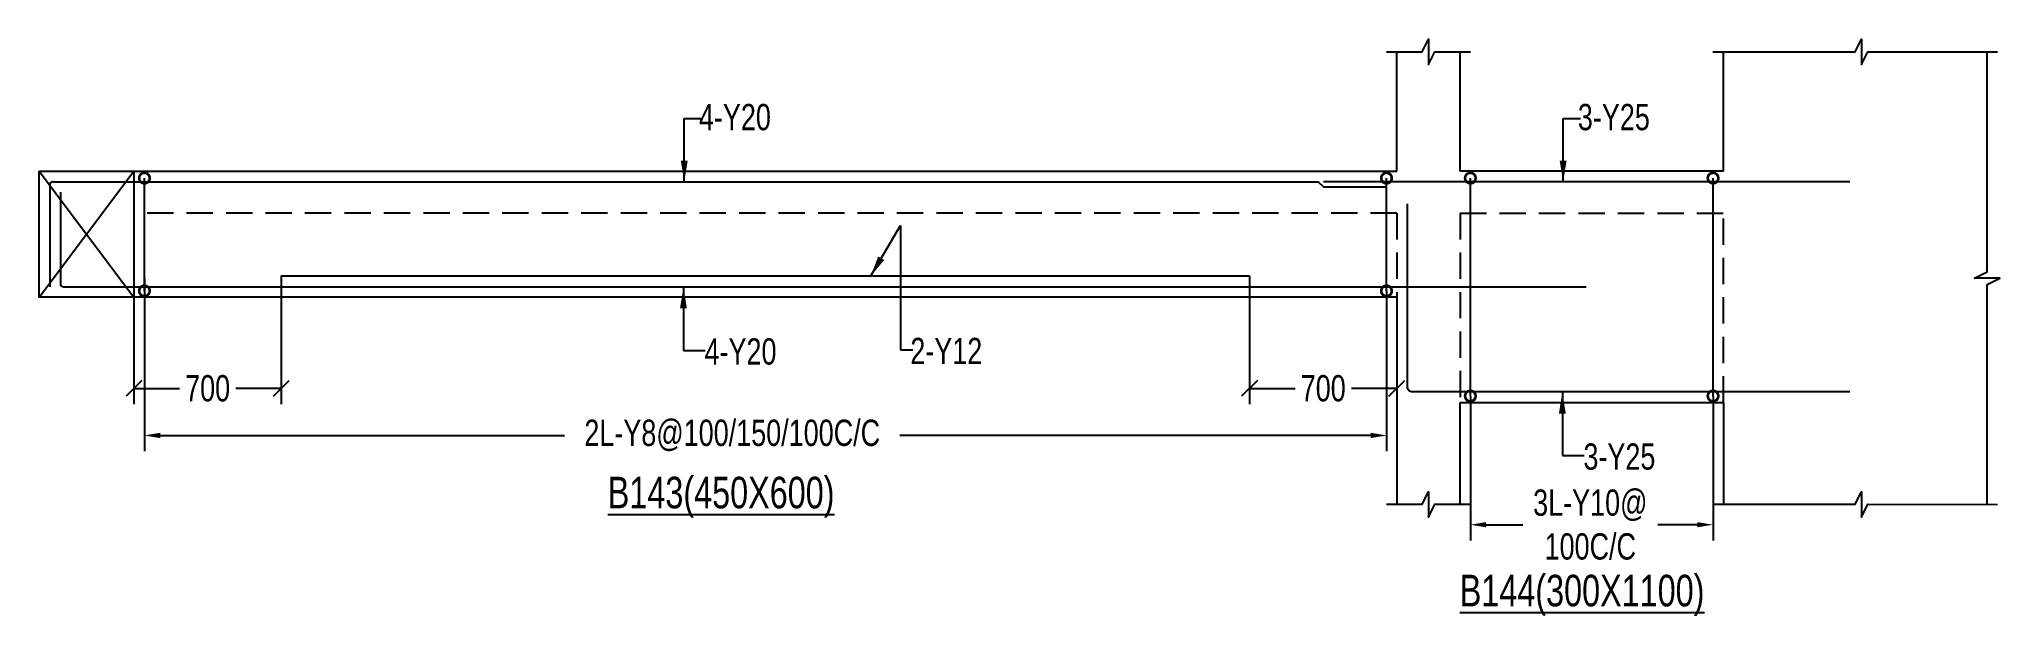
# Model space of a CAD drawing. Header units: millimetres. Extents: x 31347440 to 31744305, y -21457036 to -21063618.
# Drawn here: x 31628586 to 31637901, y -21179992 to -21177250 of the extents above; entities that cross this region are included whole.
import ezdxf

# ---------------------------------------------------------------- set-up
doc = ezdxf.new("R2010")
doc.units = ezdxf.units.MM
doc.header["$LTSCALE"] = 1000
doc.header["$MEASUREMENT"] = 0
doc.header["$PDMODE"] = 3
for name, pattern in [('CONTINOUS', [0]), ('CONTINU', [0]), ('HIDDEN', [0.375, 0.25, -0.125])]:
    doc.linetypes.add(name, pattern=pattern)
for name, color, linetype in [('-S-ARROW', 253, 'Continuous'), ('-S-MISC', 8, 'Continuous'), ('-S-STIRRUPS DIM', 6, 'Continuous'), ('-S-STIRUP', 11, 'Continuous'), ('-STR-BEAM', 7, 'CONTINU'), ('-STR-COLUMN', 5, 'HIDDEN'), ('-STR-REINF', 3, 'Continuous'), ('-STR-RF-DIM', 8, 'CONTINOUS'), ('-STR-TEXT', 6, 'Continuous'), ('SEC TEXT', 9, 'Continuous'), ('SLAB LINE', 254, 'HIDDEN')]:
    doc.layers.add(name, color=color, linetype=linetype)
doc.styles.add('BEAM-LS', font='romans.shx', dxfattribs={"width": 0.8})
doc.styles.add('SOBHA', font='swisscl.ttf')
doc.styles.add('sobha.sed', font='swisscl.ttf')
doc.dimstyles.new('S-50', dxfattribs={"dimscale": 50, "dimtxt": 2.5, "dimasz": 2, "dimexe": 0.5, "dimexo": 0.25, "dimgap": 0.25, "dimtad": 0, "dimdec": 0, "dimrnd": 0.0005, "dimzin": 0, "dimdsep": 46, "dimtxsty": 'sobha.sed', "dimblk": 'OBLIQUE', "dimcen": 0.09, "dimclrd": 8, "dimclre": 8, "dimclrt": 6, "dimadec": 0, "dimazin": 0, "dimtfac": 1, "dimtdec": 0, "dimtofl": 0, "dimtmove": 2, "dimatfit": 3, "dimfxl": 0.18, "dimtolj": 1, "dimtzin": 0, "dimlwd": -1, "dimlwe": -1, "dimarcsym": 0})
doc.dimstyles.new('S-DIM50', dxfattribs={"dimscale": 50, "dimtxt": 2.5, "dimasz": 1.5, "dimexe": 1.5, "dimexo": 1, "dimgap": 0.5, "dimtad": 0, "dimdec": 0, "dimzin": 0, "dimdsep": 46, "dimtxsty": 'SOBHA', "dimcen": 0.09, "dimclrd": 256, "dimclre": 256, "dimclrt": 6, "dimadec": 5, "dimazin": 0, "dimtfac": 1, "dimtdec": 0, "dimtofl": 0, "dimtmove": 0, "dimatfit": 3, "dimfxl": 0.18, "dimtolj": 1, "dimtzin": 0, "dimlwd": -1, "dimlwe": -1, "dimarcsym": 0})
doc.dimstyles.new('STIRUP', dxfattribs={"dimscale": 50, "dimtxt": 2.5, "dimasz": 2.2, "dimexe": 0, "dimexo": 0, "dimgap": 0.5, "dimtad": 0, "dimdec": 0, "dimzin": 0, "dimdsep": 46, "dimtxsty": 'BEAM-LS', "dimblk": 'DOTSMALL', "dimcen": 0.09, "dimclrd": 256, "dimclre": 256, "dimclrt": 256, "dimadec": 5, "dimazin": 0, "dimtfac": 1, "dimtdec": 0, "dimtofl": 0, "dimtmove": 0, "dimatfit": 3, "dimldrblk": 'DOTSMALL', "dimfxl": 0, "dimfxlon": 1, "dimtolj": 1, "dimtzin": 0, "dimlwd": -1, "dimlwe": -1, "dimarcsym": 0})

msp = doc.modelspace()

# ---------------------------------------------------------------- texts
at = {"layer": '-STR-TEXT', "color": 6, "style": 'SOBHA'}
for s, p in [('4-Y20', (31631720.7, -21177682.6, 0)), ('3-Y25', (31635896.3, -21177682.6, 0)), ('4-Y20', (31631747.2, -21178797.4, 0)), ('2-Y12', (31632724.8, -21178795.2, 0)), ('3-Y25', (31635922.7, -21179297.4, 0))]:
    msp.add_text(s, height=125, dxfattribs=at).set_placement(p)
at = {"layer": 'SEC TEXT', "color": 4, "linetype": 'ByBlock', "style": 'sobha.sed'}
for s, p in [('%%UB143(450X600)', (31631287.6, -21179480.9, 0)), ('%%UB144(300X1100)', (31635335.1, -21179947.1, 0))]:
    msp.add_text(s, height=150, rotation=359.98928, dxfattribs=at).set_placement(p)

# ---------------------------------------------------------------- blocks, each defined once
blk = doc.blocks.new('_OBLIQUE')
at = {"color": 0, "linetype": 'ByBlock'}
blk.add_line((-0.5, -0.5), (0.5, 0.5), dxfattribs=at)
blk = doc.blocks.new('*D531')
at = {"layer": '-S-STIRRUPS DIM', "color": 251, "transparency": 16777216}
for p, q in [((31629736.4, -21178374.7), (31629736.4, -21178985.8)), ((31629036.5, -21178477.4), (31629036.5, -21178985.8))]:
    blk.add_line(p, q, dxfattribs=at)
at = {"layer": '-S-STIRRUPS DIM', "color": 8, "transparency": 16777216}
for p, q in [((31629036.5, -21178910.8), (31629252.6, -21178910.8)), ((31629736.4, -21178910.8), (31629520.3, -21178910.8))]:
    blk.add_line(p, q, dxfattribs=at)
at = {"layer": 'Defpoints', "color": 0, "transparency": 16777216}
for p in [(31629736.4, -21178374.7, 0), (31629036.5, -21178477.4, 0), (31629036.5, -21178910.8)]:
    blk.add_point(p, dxfattribs=at)
at = {"layer": '-S-STIRRUPS DIM', "color": 8, "transparency": 16777216, "xscale": 75, "yscale": 75, "zscale": 75, "rotation": 180}
blk.add_blockref('_OBLIQUE', (31629036.5, -21178910.8), dxfattribs=at)
at = {"layer": '-S-STIRRUPS DIM', "color": 8, "transparency": 16777216, "xscale": 75, "yscale": 75, "zscale": 75}
blk.add_blockref('_OBLIQUE', (31629736.4, -21178910.8), dxfattribs=at)
at = {"layer": '-S-STIRRUPS DIM', "color": 6, "transparency": 16777216, "insert": (31629386.5, -21178910.8), "char_height": 125, "attachment_point": 5, "style": 'sobha.sed'}
blk.add_mtext('\\A1;700', dxfattribs=at)
blk = doc.blocks.new('*D532')
at = {"layer": '-S-STIRRUPS DIM', "color": 251, "transparency": 16777216}
for p, q in [((31634336.5, -21178374.7), (31634336.5, -21178985.8)), ((31635036.5, -21178477.4), (31635036.5, -21178985.8))]:
    blk.add_line(p, q, dxfattribs=at)
at = {"layer": '-S-STIRRUPS DIM', "color": 8, "transparency": 16777216}
for p, q in [((31634336.5, -21178910.8), (31634552.7, -21178910.8)), ((31635036.5, -21178910.8), (31634820.3, -21178910.8))]:
    blk.add_line(p, q, dxfattribs=at)
at = {"layer": 'Defpoints', "color": 0, "transparency": 16777216}
for p in [(31634336.5, -21178374.7, 0), (31635036.5, -21178477.4, 0), (31635036.5, -21178910.8)]:
    blk.add_point(p, dxfattribs=at)
at = {"layer": '-S-STIRRUPS DIM', "color": 8, "transparency": 16777216, "xscale": 75, "yscale": 75, "zscale": 75, "rotation": 180}
blk.add_blockref('_OBLIQUE', (31634336.5, -21178910.8), dxfattribs=at)
at = {"layer": '-S-STIRRUPS DIM', "color": 8, "transparency": 16777216, "xscale": 75, "yscale": 75, "zscale": 75}
blk.add_blockref('_OBLIQUE', (31635036.5, -21178910.8), dxfattribs=at)
at = {"layer": '-S-STIRRUPS DIM', "color": 6, "transparency": 16777216, "insert": (31634686.5, -21178910.8), "char_height": 125, "attachment_point": 5, "style": 'sobha.sed'}
blk.add_mtext('\\A1;700', dxfattribs=at)
blk = doc.blocks.new('*D535')
at = {"layer": '-STR-RF-DIM', "transparency": 16777216}
for p, q in [((31629086.3, -21178390.2), (31629086.3, -21179209.4)), ((31634987.3, -21178447.1), (31634987.3, -21179209.4)), ((31629161.3, -21179134.4), (31631082.2, -21179134.4)), ((31634912.3, -21179134.4), (31632675.7, -21179134.4))]:
    blk.add_line(p, q, dxfattribs=at)
for points in [[(31629161.3, -21179121.9), (31629161.3, -21179146.9), (31629086.3, -21179134.4)], [(31634912.3, -21179121.9), (31634912.3, -21179146.9), (31634987.3, -21179134.4)]]:
    blk.add_solid(points, dxfattribs=at)
at = {"layer": 'Defpoints', "color": 0, "transparency": 16777216}
for p in [(31629086.3, -21178390.2, 178586.6), (31634987.3, -21178447.1, 178586.6), (31634987.3, -21179134.4)]:
    blk.add_point(p, dxfattribs=at)
at = {"layer": '-STR-RF-DIM', "color": 6, "transparency": 16777216, "insert": (31631878.9, -21179134.4), "char_height": 125, "attachment_point": 5, "style": 'SOBHA'}
blk.add_mtext('\\A1;2L-Y8@100/150/100C/C', dxfattribs=at)
blk = doc.blocks.new('_DotSmall')
at = {"color": 0, "linetype": 'ByBlock', "const_width": 0.5}
blk.add_lwpolyline([(-0.0625, 0, 1), (0.0625, 0, 1)], format="xyb", close=True, dxfattribs=at)
blk = doc.blocks.new('*D536')
at = {"layer": '-S-STIRUP', "ltscale": 100, "transparency": 16777216}
blk.add_line((31629086.3, -21178447.1), (31629086.3, -21177910.4), dxfattribs=at)
at = {"layer": 'Defpoints', "color": 0, "linetype": 'CONTINU', "ltscale": 100, "transparency": 16777216}
for p in [(31629086.3, -21177910.4), (31629086.3, -21177910.4), (31629086.3, -21178447.1)]:
    blk.add_point(p, dxfattribs=at)
at = {"layer": '-S-STIRUP', "linetype": 'CONTINU', "ltscale": 100, "transparency": 16777216, "xscale": 100, "yscale": 100, "zscale": 100}
for p, rotation in [((31629086.3, -21177910.4), 90), ((31629086.3, -21178447.1), 270)]:
    blk.add_blockref('_DotSmall', p, dxfattribs=dict(at, rotation=rotation))
blk = doc.blocks.new('*D537')
at = {"layer": '-S-STIRUP', "ltscale": 100, "transparency": 16777216}
blk.add_line((31634987.3, -21178447.1), (31634987.3, -21177910.4), dxfattribs=at)
at = {"layer": 'Defpoints', "color": 0, "linetype": 'CONTINU', "ltscale": 100, "transparency": 16777216}
for p in [(31634987.3, -21177910.4), (31634987.3, -21177910.4), (31634987.3, -21178447.1)]:
    blk.add_point(p, dxfattribs=at)
at = {"layer": '-S-STIRUP', "linetype": 'CONTINU', "ltscale": 100, "transparency": 16777216, "xscale": 100, "yscale": 100, "zscale": 100}
for p, rotation in [((31634987.3, -21177910.4), 90), ((31634987.3, -21178447.1), 270)]:
    blk.add_blockref('_DotSmall', p, dxfattribs=dict(at, rotation=rotation))
blk = doc.blocks.new('*D538')
at = {"layer": '-S-STIRUP', "ltscale": 100, "transparency": 16777216}
blk.add_line((31635385.6, -21178947.1), (31635385.6, -21177910.4), dxfattribs=at)
at = {"layer": 'Defpoints', "color": 0, "linetype": 'CONTINU', "ltscale": 100, "transparency": 16777216}
for p in [(31635385.6, -21177910.4), (31635385.6, -21177910.4), (31635385.6, -21178947.1)]:
    blk.add_point(p, dxfattribs=at)
at = {"layer": '-S-STIRUP', "linetype": 'CONTINU', "ltscale": 100, "transparency": 16777216, "xscale": 100, "yscale": 100, "zscale": 100}
for p, rotation in [((31635385.6, -21177910.4), 90), ((31635385.6, -21178947.1), 270)]:
    blk.add_blockref('_DotSmall', p, dxfattribs=dict(at, rotation=rotation))
blk = doc.blocks.new('*D533')
at = {"layer": '-STR-RF-DIM', "transparency": 16777216}
for p, q in [((31635385.6, -21178947.1), (31635385.6, -21179634)), ((31636538.5, -21178947.1), (31636538.5, -21179634)), ((31635460.6, -21179559), (31635634.5, -21179559)), ((31636463.5, -21179559), (31636276, -21179559))]:
    blk.add_line(p, q, dxfattribs=at)
for points in [[(31635460.6, -21179546.5), (31635460.6, -21179571.5), (31635385.6, -21179559)], [(31636463.5, -21179546.5), (31636463.5, -21179571.5), (31636538.5, -21179559)]]:
    blk.add_solid(points, dxfattribs=at)
at = {"layer": 'Defpoints', "color": 0, "transparency": 16777216}
for p in [(31635385.6, -21178947.1, 178586.6), (31636538.5, -21178947.1, 178586.6), (31635385.6, -21179559)]:
    blk.add_point(p, dxfattribs=at)
at = {"layer": '-STR-RF-DIM', "color": 6, "transparency": 16777216, "insert": (31635955.3, -21179559), "char_height": 125, "attachment_point": 5, "style": 'SOBHA'}
blk.add_mtext('\\A1;3L-Y10@\\P100C/C', dxfattribs=at)
blk = doc.blocks.new('*D534')
at = {"layer": '-S-STIRUP', "ltscale": 100, "transparency": 16777216}
blk.add_line((31636538.5, -21178947.1), (31636538.5, -21177910.4), dxfattribs=at)
at = {"layer": 'Defpoints', "color": 0, "linetype": 'CONTINU', "ltscale": 100, "transparency": 16777216}
for p in [(31636538.5, -21177910.4), (31636538.5, -21177910.4), (31636538.5, -21178947.1)]:
    blk.add_point(p, dxfattribs=at)
at = {"layer": '-S-STIRUP', "linetype": 'CONTINU', "ltscale": 100, "transparency": 16777216, "xscale": 100, "yscale": 100, "zscale": 100}
for p, rotation in [((31636538.5, -21177910.4), 90), ((31636538.5, -21178947.1), 270)]:
    blk.add_blockref('_DotSmall', p, dxfattribs=dict(at, rotation=rotation))

# ---------------------------------------------------------------- dimensions: what is measured, and where the dimension line sits
at = {"layer": '-S-STIRRUPS DIM'}
dim = msp.add_linear_dim(base=(31629036.5, -21178910.8, 0), p1=(31629736.4, -21178374.7, 0), p2=(31629036.5, -21178477.4, 0), angle=180, dimstyle='S-DIM50', override={"dimscale": 1, "dimtxt": 125, "dimasz": 75, "dimexe": 75, "dimexo": 0, "dimgap": 25, "dimrnd": 5, "dimtxsty": 'sobha.sed', "dimblk1": 'OBLIQUE', "dimblk2": 'OBLIQUE', "dimsah": 1, "dimcen": 4.5, "dimclrd": 8, "dimclre": 251, "dimfxl": 75}, dxfattribs=at)
dim.commit()
dim.dimension.update_dxf_attribs({"geometry": '*D531', "text_midpoint": (31629386.5, -21178910.8, 0)})
dim = msp.add_linear_dim(base=(31635036.5, -21178910.8, 0), p1=(31634336.5, -21178374.7, 0), p2=(31635036.5, -21178477.4, 0), dimstyle='S-DIM50', override={"dimscale": 1, "dimtxt": 125, "dimasz": 75, "dimexe": 75, "dimexo": 0, "dimgap": 25, "dimrnd": 5, "dimtxsty": 'sobha.sed', "dimblk1": 'OBLIQUE', "dimblk2": 'OBLIQUE', "dimsah": 1, "dimcen": 4.5, "dimclrd": 8, "dimclre": 251, "dimfxl": 75}, dxfattribs=at)
dim.commit()
dim.dimension.update_dxf_attribs({"geometry": '*D532', "text_midpoint": (31634686.5, -21178910.8, 0)})
at = {"layer": '-S-STIRUP', "linetype": 'CONTINU', "ltscale": 100}
for base, p1, p2, picture, middle in [((31629086.3, -21177910.4, 178586.6), (31629086.3, -21178447.1, 178586.6), (31629086.3, -21177910.4, 178586.6), '*D536', (31629086.3, -21178178.8, 178586.6)), ((31634987.3, -21177910.4, 178586.6), (31634987.3, -21178447.1, 178586.6), (31634987.3, -21177910.4, 178586.6), '*D537', (31634987.3, -21178178.8, 178586.6)), ((31635385.6, -21177910.4, 178586.6), (31635385.6, -21178947.1, 178586.6), (31635385.6, -21177910.4, 178586.6), '*D538', (31635385.6, -21178428.8, 178586.6)), ((31636538.5, -21177910.4, 178586.6), (31636538.5, -21178947.1, 178586.6), (31636538.5, -21177910.4, 178586.6), '*D534', (31636538.5, -21178428.8, 178586.6))]:
    dim = msp.add_linear_dim(base=base, p1=p1, p2=p2, angle=90, text=' ', dimstyle='STIRUP', override={"dimasz": 2}, dxfattribs=at)
    dim.commit()
    dim.dimension.update_dxf_attribs({"geometry": picture, "text_midpoint": middle})
at = {"layer": '-STR-RF-DIM'}
dim = msp.add_linear_dim(base=(31634987.3, -21179134.4, 0), p1=(31629086.3, -21178390.2, 178586.6), p2=(31634987.3, -21178447.1, 178586.6), text='2L-Y8@100/150/100C/C', dimstyle='S-DIM50', override={"dimscale": 1, "dimtxt": 125, "dimasz": 75, "dimexe": 75, "dimexo": 0, "dimgap": 25, "dimsah": 1, "dimcen": 4.5, "dimfxl": 75}, dxfattribs=at)
dim.commit()
dim.dimension.update_dxf_attribs({"geometry": '*D535', "text_midpoint": (31631878.9, -21179134.4, 0), "dimtype": 160})
dim = msp.add_linear_dim(base=(31635385.6, -21179559, 0), p1=(31636538.5, -21178947.1, 178586.6), p2=(31635385.6, -21178947.1, 178586.6), angle=180, text='3L-Y10@\\X100C/C', dimstyle='S-DIM50', override={"dimscale": 1, "dimtxt": 125, "dimasz": 75, "dimexe": 75, "dimexo": 0, "dimgap": 25, "dimsah": 1, "dimcen": 4.5, "dimfxl": 75}, dxfattribs=at)
dim.commit()
dim.dimension.update_dxf_attribs({"geometry": '*D533', "text_midpoint": (31635955.3, -21179559, 0), "dimtype": 160})

# ---------------------------------------------------------------- linework, layer by layer
at = {"layer": '-S-MISC', "linetype": 'ByBlock', "ltscale": 1000, "elevation": 0}
for points in [[(31634986.6, -21177309.2), (31635156.7, -21177309.2), (31635186.5, -21177249.6), (31635186.5, -21177369.8), (31635216.4, -21177309.2), (31635386.5, -21177309.2)], [(31636537.8, -21177309.2), (31637214.3, -21177309.2), (31637244.1, -21177249.6), (31637244.1, -21177369.8), (31637274, -21177309.2), (31637890.2, -21177309.5)], [(31637840.2, -21179462), (31637841.1, -21178415.7), (31637900.8, -21178385.9), (31637780.6, -21178385.9), (31637841.1, -21178356), (31637840.4, -21177309.2)], [(31634986.5, -21179462), (31635156.7, -21179462), (31635186.5, -21179402.4), (31635186.5, -21179522.5), (31635216.4, -21179462), (31635386.5, -21179462)], [(31636539.3, -21179462), (31637214.3, -21179462), (31637244.1, -21179402.4), (31637244.1, -21179522.5), (31637274, -21179462), (31637890.2, -21179462.3)]]:
    msp.add_lwpolyline(points, dxfattribs=at)
at = {"layer": '-STR-BEAM'}
for p, q in [((31628586.4, -21178477.4), (31629036.5, -21177877.4)), ((31628586.4, -21177877.4), (31629036.5, -21178477.4)), ((31629036.5, -21177877.4), (31635036.5, -21177877.4, 0)), ((31636587.6, -21177877.4, 0), (31635336.5, -21177877.4, 0))]:
    msp.add_line(p, q, dxfattribs=at)
at = {"layer": '-STR-BEAM', "elevation": 0}
msp.add_lwpolyline([(31628586.4, -21177877.4), (31629036.5, -21177877.4), (31629036.5, -21178477.4), (31628586.4, -21178477.4)], close=True, dxfattribs=at)
for points in [[(31635036.5, -21178477.4), (31629036.5, -21178477.4)], [(31635336.5, -21178977.4), (31636587.6, -21178977.4)]]:
    msp.add_lwpolyline(points, dxfattribs=at)
at = {"layer": '-STR-COLUMN', "linetype": 'Continuous', "ltscale": 10}
for p, q in [((31635036.5, -21177877.4, 0), (31635036.5, -21177309.2, 0)), ((31635336.5, -21177877.4, 0), (31635336.5, -21177309.2, 0)), ((31636587.8, -21177877.4, 0), (31636587.8, -21177309.2, 0)), ((31635036.5, -21178477.4, 0), (31635036.5, -21179462, 0)), ((31635336.5, -21179462, 0), (31635336.5, -21178977.4, 0)), ((31636587.8, -21178977.4, 0), (31636587.8, -21179462, 0))]:
    msp.add_line(p, q, dxfattribs=at)
at = {"layer": '-STR-REINF', "ltscale": 10}
for p, q in [((31637187.8, -21177927.4, 0), (31634687.3, -21177927.4, 0)), ((31628636.8, -21177942.4, 0), (31628636.8, -21178428.1, 0)), ((31628686.8, -21177977.4, 0), (31628686.8, -21178412.4, 0)), ((31629736.4, -21178374.7, 0), (31634336.5, -21178374.7, 0)), ((31628701.8, -21178427.4, 0), (31635936.5, -21178427.4, 0))]:
    msp.add_line(p, q, dxfattribs=at)
at = {"layer": '-STR-REINF', "ltscale": 10, "elevation": 0}
msp.add_lwpolyline([(31628651.8, -21177927.4), (31634662.3, -21177927.4), (31634687.3, -21177952.4), (31634987.3, -21177952.4)], dxfattribs=at)
msp.add_lwpolyline([(31637187.8, -21178927.4), (31635111.5, -21178927.4, -0.414214), (31635086.5, -21178902.4), (31635086.5, -21178032.7)], format="xyb", dxfattribs=at)
at = {"layer": '-STR-REINF', "ltscale": 10}
for centre, start, end in [((31628651.8, -21177942.4, 0), 90, 180), ((31628701.8, -21178412.4, 0), 180, 270)]:
    msp.add_arc(centre, 15, start, end, dxfattribs=at)
at = {"layer": 'SLAB LINE', "color": 8, "linetype": 'HIDDEN', "ltscale": 0.5}
for p, q in [((31635036.5, -21178077.4, 0), (31629036.5, -21178077.4, 0)), ((31629036.5, -21178077.4), (31629036.5, -21178477.4)), ((31635036.5, -21178077.4, 0), (31635036.5, -21178477.4, 0)), ((31635336.5, -21178077.4, 0), (31635336.5, -21178977.4, 0)), ((31635336.5, -21178077.4, 0), (31636587.8, -21178077.4, 0)), ((31636587.8, -21178977.4, 0), (31636587.8, -21178077.4, 0))]:
    msp.add_line(p, q, dxfattribs=at)

msp.set_redraw_order([(e.dxf.handle, doc.entitydb.next_handle()) for e in msp.query("TEXT MTEXT ATTDEF DIMENSION ARC_DIMENSION")])  # texts and dimensions are drawn at this point

# ---------------------------------------------------------------- leaders
at = {"layer": '-S-ARROW'}
for points, override in [([(31631650.8, -21177927.4, 0), (31631650.8, -21177627.4, 0), (31631733.2, -21177627.4, 0)], {"dimasz": 2, "dimgap": 0.1, "dimtad": 0}), ([(31635826.4, -21177927.4, 0), (31635826.4, -21177627.4, 0), (31635908.7, -21177627.4, 0)], {"dimasz": 2, "dimgap": 0.1, "dimtad": 0}), ([(31632535.9, -21178378, 0), (31632678.1, -21178135.7, 0), (31632678.1, -21178727.2, 0), (31632737.6, -21178727.2, 0)], {"dimgap": 0.1}), ([(31631647.1, -21178430.2, 0), (31631647.1, -21178730.2, 0), (31631750.5, -21178730.2, 0)], {"dimasz": 2, "dimgap": 0.1, "dimtad": 0}), ([(31635822.6, -21178930.2, 0), (31635822.6, -21179230.2, 0), (31635926.1, -21179230.2, 0)], {"dimasz": 2, "dimgap": 0.1, "dimtad": 0})]:
    msp.add_leader(points, dimstyle='S-50', override=override, dxfattribs=at)

doc.saveas('drawing.dxf')
